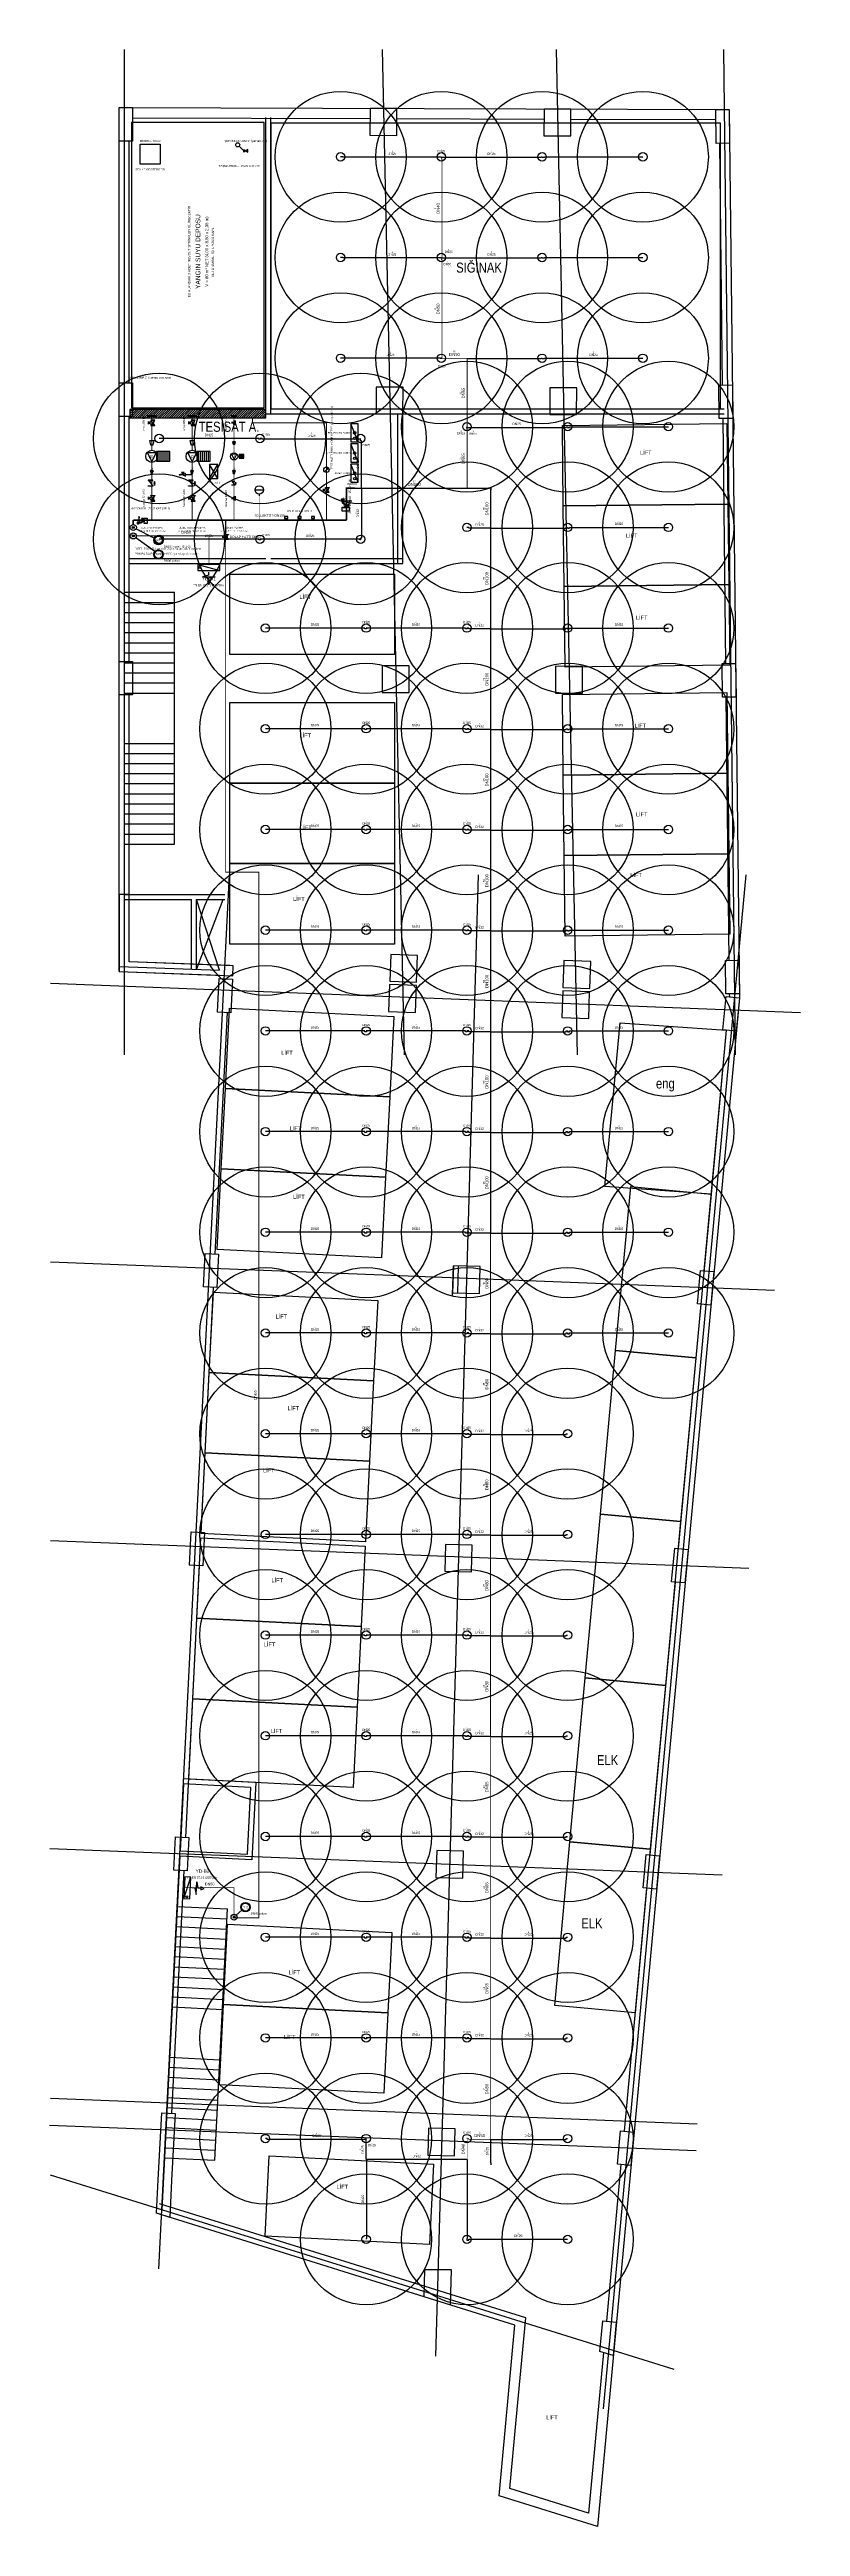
# Model space of a CAD drawing. Header units: centimetres. Extents: x 247996 to 314900, y -468471 to -440326.
# Drawn here: x 247996 to 250231, y -458027 to -450648 of the extents above; entities that cross this region are included whole.
import ezdxf
from ezdxf.enums import TextEntityAlignment as Align

# ---------------------------------------------------------------- set-up
doc = ezdxf.new("R2010")
doc.units = ezdxf.units.CM
for name, color, linetype in [('SCOTT-MIM-BODRUM-GUNCEL', 8, 'Continuous'), ('SCOTT-MTY-SPRINKLER', 15, 'Continuous'), ('SCOTT-MTY-SPRINKLER-BORU', 140, 'Continuous'), ('SCOTT-MTY-SPRINKLER-CAP', 141, 'Continuous'), ('SCOTT-MTY-SPRINKLER-KORUMA', 8, 'Continuous'), ('SCOTT-MTY-YANGIN-DEPO', 4, 'Continuous'), ('SCOTT-MTY-YANGIN-DOLAP', 1, 'Continuous'), ('SCOTT-MTY-YANGIN-DOLAP-BORU', 1, 'Continuous'), ('SCOTT-MTY-YANGIN-KOLON', 6, 'Continuous'), ('SCOTT-MTY-YANGIN-NOT', 1, 'Continuous'), ('SCOTT-MTY-YANGIN-POMPA', 30, 'Continuous'), ('SCOTT-MTY-YANGIN-TARAMA', 8, 'Continuous'), ('SCOTT-MTY-YANGIN-VANA', 1, 'Continuous')]:
    doc.layers.add(name, color=color, linetype=linetype)
doc.styles.add('ROTAS', font='arial.ttf')

# ---------------------------------------------------------------- blocks, each defined once
blk = doc.blocks.new('ASL-SPR-UP')
blk.add_circle((0, 0), 12.5)
blk = doc.blocks.new('Y-KOLON')
blk.add_hatch(color=7).paths.add_polyline_path([(3, 0), (2.8, 1.1), (2.1, 2.1), (1.1, 2.8), (0, 3), (-1.1, 2.8), (-2.1, 2.1), (-2.8, 1.1), (-3, 0), (-2.8, -1.1), (-2.1, -2.1), (-1.1, -2.8), (0, -3), (1.1, -2.8), (2.1, -2.1), (2.8, -1.1)])
for radius in [9, 3]:
    blk.add_circle((0, 0), radius)
blk = doc.blocks.new('ASL-YD-PLAN')
for p, q in [((-21.2, 7.3), (0, 12.3)), ((21.2, 7.3), (-21.2, 7.3)), ((0, 32.8), (-5, 22)), ((-5, 22), (5, 22)), ((5, 22), (0, 32.8)), ((0, 22), (0, 12.3)), ((0, 2.3), (21.2, 7.3)), ((0, 2.3), (0, -7.8)), ((36, -32.8), (-36, -12.8)), ((30, -22.8), (30, -22.8))]:
    blk.add_line(p, q)
for points in [[(-36, -12.8), (-36, -32.8), (36, -32.8), (36, -12.8), (-36, -12.8)], [(36, -32.8), (-36, -12.8), (-36, -32.8), (36, -32.8)]]:
    blk.add_lwpolyline(points)
blk.add_circle((30, -22.8), 3.25)
blk = doc.blocks.new('Y-SAMANDIRA')
blk.add_line((6, 0), (20, -14))
blk.add_lwpolyline([(-6, -4), (6, 4), (6, -4), (-6, 4)], close=True)
blk.add_circle((24, -18), 6)
blk = doc.blocks.new('Y-VORTEX')
for p, q in [((-14, 2), (14, 2)), ((-14, 0), (14, 0))]:
    blk.add_line(p, q)
blk = doc.blocks.new('ASL-OSY')
for p, q in [((-4, -5), (-17, 4)), ((-17, -20), (-17, 4)), ((-7, 12), (-11, 0)), ((-7, 12), (7, 12)), ((5, -4), (17, 4)), ((7, 12), (12, 1)), ((17, -20), (17, 4)), ((-17, -20), (-4, -11)), ((17, -20), (5, -11))]:
    blk.add_line(p, q)
for points in [[(-18, 7), (-20, 7), (-20, -23), (-18, -23), (-18, 7)], [(0, 23), (10, 23), (-9, 23), (0, 23)], [(0, 12), (0, 23)], [(18, 7), (20, 7), (20, -23), (18, -23), (18, 7)]]:
    blk.add_lwpolyline(points)
blk.add_circle((0, -8), 5.68)
blk = doc.blocks.new('Y-RED')
blk.add_lwpolyline([(-6, -7), (6, -4), (6, 4), (-6, 7)], close=True)
blk = doc.blocks.new('Y-POMPA')
blk.add_lwpolyline([(-10, -13), (16, 0), (-10, 13)], close=True)
blk.add_circle((0, 0), 18)
blk = doc.blocks.new('Y-MOTOR')
for p, q in [((-15, -14), (-15, 14)), ((-9, -14), (-9, 14)), ((-3, -14), (-3, 14)), ((3, -14), (3, 14)), ((9, -14), (9, 14)), ((15, -14), (15, 14))]:
    blk.add_line(p, q)
blk.add_lwpolyline([(-20, -14), (20, -14), (20, 14), (-20, 14)], close=True)
blk = doc.blocks.new('ASL-CEK')
for p, q in [((-17, -20), (-17, 5)), ((17, -20), (17, 5))]:
    blk.add_line(p, q)
for points in [[(-18, 7), (-20, 7), (-20, -23), (-18, -23), (-18, 7)], [(-17, -20), (17, 5)], [(-11, 18), (2, 13), (0, 17), (15, 17), (15, 19), (0, 19), (2, 23), (-11, 18)], [(18, 7), (20, 7), (20, -23), (18, -23), (18, 7)]]:
    blk.add_lwpolyline(points)
blk = doc.blocks.new('ASL-MANO')
for p, q in [((-9, 5), (-7, 5)), ((-8, 10), (-6, 9)), ((-8, 1), (-6, 2)), ((-4, 13), (-3, 11)), ((0, 12), (0, 14)), ((0, 6), (7, 9)), ((1, 4), (7, 9)), ((4, 11), (4, 13)), ((6, 9), (8, 10)), ((6, 2), (8, 1)), ((7, 5), (9, 5)), ((-7, -11), (-6, -10)), ((-7, -15), (-7, -11)), ((-7, -15), (-6, -16)), ((-6, -10), (6, -10)), ((-6, -16), (6, -16)), ((-6, -16), (6, -16)), ((-5, -21), (5, -21)), ((-4, -15), (-4, -11)), ((-4, -16), (4, -16)), ((-4, -21), (-4, -16)), ((-3, -10), (-3, -6)), ((3, -10), (3, -6)), ((4, -15), (4, -11)), ((4, -21), (4, -16)), ((6, -10), (7, -11)), ((6, -16), (7, -15)), ((7, -15), (7, -11))]:
    blk.add_line(p, q)
for points in [[(0, 6), (-1, 6), (-1, 6), (-1, 6), (-1, 6), (-1, 6), (-1, 5), (-1, 5), (-1, 5), (-1, 5), (-1, 4), (-1, 4), (0, 4), (0, 4), (0, 4), (0, 4), (1, 4), (1, 4)], [(-4, -11), (-5, -10), (-5, -10), (-5, -10), (-6, -10), (-6, -10)], [(-6, -16), (-6, -16), (-5, -16), (-5, -16), (-5, -15), (-4, -15)], [(4, -11), (2, -10), (0, -10), (-2, -10), (-4, -11)], [(-4, -15), (-2, -16), (0, -16), (2, -16), (4, -15)], [(6, -10), (6, -10), (5, -10), (5, -10), (5, -10), (4, -11)], [(4, -15), (5, -15), (5, -16), (5, -16), (6, -16), (6, -16)]]:
    blk.add_lwpolyline(points)
for radius in [11.5, 9.67, 0.534]:
    blk.add_circle((0, 5), radius)
at = {"style": 'ROTAS'}
blk.add_text('M', height=15.6, dxfattribs=at).set_placement((-1, 21))
blk = doc.blocks.new('Y-EMNIYET')
blk.add_line((0, 9), (0, 16))
for points in [[(-5, 0), (5, 0), (0, 9)], [(0, 9), (9, 4), (9, 14)]]:
    blk.add_lwpolyline(points, close=True)
blk.add_lwpolyline([(-3, 16), (3, 18), (-3, 20), (3, 22)])
blk = doc.blocks.new('Y-MTANK')
for p, q in [((-14, 0), (14, 0)), ((0, -14), (0, -20))]:
    blk.add_line(p, q)
blk.add_circle((0, 0), 14)
blk = doc.blocks.new('Y-PS')
blk.add_line((0, 0), (0, 6))
blk.add_lwpolyline([(-6, 6), (6, 6), (6, 14), (-6, 14)], close=True)
at = {"style": 'ROTAS'}
blk.add_text('PS', height=4, dxfattribs=at).set_placement((0, 10), align=Align.MIDDLE_CENTER)
blk = doc.blocks.new('Y-DEBI')
blk.add_line((-5, -5), (5, 5))
blk.add_lwpolyline([(5, 5), (1, 4), (4, 1)], close=True)
blk.add_circle((0, 0), 8)
blk = doc.blocks.new('ASL-WAV')
for p, q in [((-15, 13), (-6, 0)), ((-15, 13), (9, 13)), ((-3, 16), (22, 44)), ((0, 0), (9, 13)), ((22, 44), (45, 44)), ((45, 44), (45, -36)), ((45, 44), (53, 44)), ((-15, -21), (-7, -9)), ((-15, -21), (9, -21)), ((0, -9), (9, -21)), ((38, -29), (45, -44)), ((52, -29), (45, -44)), ((45, -44), (45, -57))]:
    blk.add_line(p, q)
for points in [[(-67, 49), (-24, 49), (-24, -30), (-67, -30), (-67, 49)], [(12, 14), (12, 16), (-18, 16), (-18, 14), (12, 14)], [(57, 57), (63, 57), (67, 53), (67, 35), (63, 31), (57, 31), (53, 35), (53, 53), (57, 57)], [(12, -22), (12, -24), (-18, -24), (-18, -22), (12, -22)]]:
    blk.add_lwpolyline(points)
for centre, radius in [((-3, -4), 5.68), ((37, 36), 8)]:
    blk.add_circle(centre, radius)
at = {"style": 'ROTAS'}
blk.add_text('W.A.V.', height=32, dxfattribs=at).set_placement((-43, 8))
blk = doc.blocks.new('Y-PANO')
blk.add_lwpolyline([(-30, 0), (30, 0), (30, 25), (-30, 25)], close=True)
blk.add_lwpolyline([(-30, 0), (30, 25)])
for centre in [(-18, 12.5), (0, 12.5)]:
    blk.add_circle(centre, 4)
blk = doc.blocks.new('Y-YAKIT')
for p, q in [((-30, -18), (30, 18)), ((-30, 18), (30, -18))]:
    blk.add_line(p, q)
blk.add_lwpolyline([(-30, -18), (30, -18), (30, 18), (-30, 18)], close=True)

msp = doc.modelspace()

# ---------------------------------------------------------------- hatches: boundary and pattern name
at = {"layer": 'SCOTT-MTY-YANGIN-TARAMA'}
h = msp.add_hatch(dxfattribs=at)
h.set_pattern_fill('ANSI31', scale=1.5)
h.paths.add_polyline_path([(248235, -451745), (248640, -451745), (248640, -451720), (248235, -451720)])

# ---------------------------------------------------------------- linework, layer by layer
at = {"layer": 'SCOTT-MIM-BODRUM-GUNCEL'}
for p, q in [((248217.7, -450648.1), (248217.6, -453642.8)), ((248986, -450648.1), (249051.8, -453642.8)), ((249504.2, -450648.1), (249566.7, -453642.8)), ((250002.4, -450648.3), (250036.7, -453643)), ((248639.8, -451733.5), (248639.8, -450850.2)), ((248654.8, -451733.5), (248654.8, -450850.3)), ((248639.8, -451733.5), (250004.4, -451733.5)), ((248654.8, -451718.5), (250004.3, -451718.5)), ((249032.8, -452179.1), (249032.8, -451733.8)), ((249047.8, -452179.1), (249047.8, -451733.8)), ((248232.9, -452163.9), (248639.8, -452163.9)), ((248232.9, -452178.9), (248654.8, -452178.9)), ((248654.8, -452163.9), (249047.8, -452164.1)), ((248654.8, -452178.9), (249047.8, -452179.1)), ((248217.9, -452265.1), (248367.9, -452265.1)), ((248217.9, -452295.1), (248367.9, -452295.1)), ((248217.9, -452325.1), (248367.9, -452325.1)), ((248367.9, -453015.1), (248367.9, -452265.1)), ((248217.9, -452355.1), (248367.9, -452355.1)), ((248217.9, -452385.1), (248367.9, -452385.1)), ((248217.9, -452415.1), (248367.9, -452415.1)), ((248217.9, -452415.1), (248367.9, -452415.1)), ((248217.9, -452445.1), (248367.9, -452445.1)), ((248217.9, -452475.1), (248367.9, -452475.1)), ((248217.9, -452505.1), (248367.9, -452505.1)), ((248217.9, -452535.1), (248367.9, -452535.1)), ((248217.9, -452565.1), (248367.9, -452565.1)), ((248217.9, -452715.1), (248367.9, -452715.1)), ((248217.9, -452745.1), (248367.9, -452745.1)), ((248217.9, -452775.1), (248367.9, -452775.1)), ((248217.9, -452805.1), (248367.9, -452805.1)), ((248217.9, -452835.1), (248367.9, -452835.1)), ((248217.9, -452865.1), (248367.9, -452865.1)), ((248217.9, -452865.1), (248367.9, -452865.1)), ((248217.9, -452895.1), (248367.9, -452895.1)), ((248217.9, -452925.1), (248367.9, -452925.1)), ((248217.9, -452955.1), (248367.9, -452955.1)), ((248217.9, -452985.1), (248367.9, -452985.1)), ((248217.9, -453015.1), (248367.9, -453015.1)), ((248320.5, -457259.7), (248531.2, -453106.9)), ((249271.6, -453106.9), (249145.2, -457519.8)), ((250068.7, -453106.9), (249644, -457677.1)), ((248217.9, -453165.1), (248517.9, -453165.1)), ((248217.9, -453180.1), (248417.9, -453180.1)), ((248417.9, -453387.7), (248417.9, -453180.1)), ((248432.9, -453388.3), (248432.9, -453180.1)), ((248432.9, -453180.1), (248517.9, -453180.1)), ((248432.9, -453388.3), (248512.8, -453180.1)), ((248502.1, -453390.8), (248432.9, -453180.1)), ((248528.3, -453165.1), (248528.6, -453165.1)), ((247998.8, -453429), (250231.4, -453516.7)), ((248202.9, -453395), (248501.3, -453405.7)), ((248203.5, -453380), (248502.1, -453390.8)), ((247998.8, -454259.6), (250154.5, -454344.3)), ((249195.7, -454359.2), (249198.2, -454271.7)), ((249210.9, -454352.1), (249213.2, -454272.1)), ((247998.8, -455090.2), (250077.6, -455172)), ((248618.1, -455646.3), (248618.1, -455646.3)), ((248394.2, -455815.2), (248384.1, -456014.9)), ((248594, -455825.3), (248394.2, -455815.2)), ((248609.7, -455811.1), (248395, -455800.2)), ((248594, -455825.3), (248583.8, -456025)), ((248609.7, -455811.1), (248598.1, -456040.8)), ((247996.3, -456007.6), (249998.2, -456086.3)), ((248583.8, -456025), (248384.1, -456014.9)), ((248383.3, -456029.9), (248329.9, -457083.4)), ((248598.1, -456040.8), (248383.3, -456029.9)), ((248372.7, -456239.6), (248522.5, -456247.2)), ((248374.2, -456209.7), (248524, -456217.3)), ((248375.7, -456179.7), (248525.5, -456187.3)), ((248487.6, -456936.3), (248525.5, -456187.3)), ((248369.7, -456299.5), (248519.5, -456307.1)), ((248371.2, -456269.6), (248521, -456277.2)), ((248365.1, -456389.4), (248514.9, -456397)), ((248366.6, -456359.5), (248516.4, -456367.1)), ((248368.1, -456329.5), (248517.9, -456337.1)), ((248368.1, -456329.5), (248517.9, -456337.1)), ((248362.1, -456449.4), (248511.9, -456456.9)), ((248363.6, -456419.4), (248513.4, -456427)), ((248360.5, -456479.3), (248510.4, -456486.9)), ((248351.4, -456659.1), (248501.2, -456666.7)), ((248352.9, -456629.1), (248502.8, -456636.7)), ((247998.8, -456751.5), (249923.8, -456827.2)), ((248346.9, -456749), (248496.7, -456756.6)), ((248348.4, -456719), (248498.2, -456726.6)), ((248349.9, -456689), (248499.7, -456696.6)), ((247995.6, -456831.5), (249920.7, -456907.1)), ((248343.8, -456808.9), (248493.6, -456816.5)), ((248345.4, -456778.9), (248495.2, -456786.5)), ((248345.4, -456778.9), (248495.2, -456786.5)), ((248339.3, -456898.8), (248489.1, -456906.4)), ((248340.8, -456868.8), (248490.6, -456876.4)), ((248342.3, -456838.9), (248492.1, -456846.4)), ((249855.8, -457559.2), (247998.8, -456980.2)), ((248337.8, -456928.7), (248487.6, -456936.3))]:
    msp.add_line(p, q, dxfattribs=at)
for points in [[(248202.6, -450821), (250019.4, -450827.1), (250049.9, -453472.8), (249626.9, -458027.1), (249334.1, -457935.8), (249381.3, -457427), (248314, -457094.2)], [(248202.7, -453394.9), (248202.6, -450821)], [(248202.6, -450821), (248242.6, -450821), (248242.6, -450921), (248202.6, -450921), (248202.6, -450821)], [(248242.6, -450851.1), (248949.8, -450853.5)], [(248949.9, -450823.6), (248949.6, -450903.6), (249029.6, -450903.9), (249029.9, -450823.9), (248949.9, -450823.6)], [(249029.8, -450853.8), (249467.8, -450855.3)], [(249467.9, -450825.4), (249467.6, -450905.4), (249547.6, -450905.6), (249547.9, -450825.6), (249467.9, -450825.4)], [(249547.8, -450855.5), (249979.7, -450857)], [(249979.4, -450827.7), (250019.4, -450827.2), (250020.6, -450927.2), (249980.6, -450927.7), (249979.4, -450827.7)], [(248232.6, -451641), (248232.6, -450921)], [(248654.8, -451718.5), (249993.7, -451718.5), (249993.7, -450867.1), (248654.8, -450867.1), (248654.8, -451718.5)], [(249990.6, -450927.6), (249998.8, -451647.6)], [(248202.6, -451641), (248242.6, -451641), (248242.6, -451741), (248202.6, -451741), (248202.6, -451641)], [(248968.1, -451653.5), (248967.8, -451733.5), (249047.8, -451733.8), (249048.1, -451653.8), (248968.1, -451653.5)], [(249485.2, -451655.4), (249484.9, -451735.4), (249564.9, -451735.7), (249565.2, -451655.7), (249485.2, -451655.4)], [(249988.8, -451647.7), (250028.8, -451647.3), (250029.9, -451747.3), (249989.9, -451747.7), (249988.8, -451647.7)], [(248232.7, -452470.9), (248232.6, -451741)], [(250012.5, -451762.2), (250015.3, -452002.2), (249525.3, -452007.8), (249522.6, -451767.9), (250012.5, -451762.2)], [(250000, -451747.6), (250008.4, -452477.5)], [(250015.3, -452002.2), (250018, -452242.2), (249528.1, -452247.8), (249525.3, -452007.8), (250015.3, -452002.2)], [(249022.9, -452210.8), (249022.9, -452450.8), (248532.9, -452450.8), (248532.9, -452210.8), (249022.9, -452210.8)], [(250018, -452242.2), (250020.8, -452482.2), (249530.8, -452487.8), (249528.1, -452247.8), (250018, -452242.2)], [(248202.6, -452470.9), (248242.6, -452470.9), (248242.6, -452570.9), (248202.6, -452570.9), (248202.6, -452470.9)], [(249998.5, -452477.6), (250038.5, -452477.2), (250039.6, -452577.2), (249999.6, -452577.6), (249998.5, -452477.6)], [(248986.3, -452483.6), (248986, -452563.6), (249066, -452563.9), (249066.3, -452483.9), (248986.3, -452483.6)], [(249502.6, -452485.4), (249502.3, -452565.4), (249582.3, -452565.6), (249582.6, -452485.6), (249502.6, -452485.4)], [(248532.6, -453377.1), (248532.7, -453376.7), (248232.7, -453365.9), (248232.7, -452570.9)], [(249022.9, -452593.4), (249022.9, -452833.4), (248532.9, -452833.4), (248532.9, -452593.4), (249022.9, -452593.4)], [(250012.5, -452563.8), (250015.3, -452803.7), (249525.3, -452809.4), (249522.6, -452569.4), (250012.5, -452563.8)], [(250009.5, -452577.5), (250018.6, -453361.4)], [(249022.9, -452833.4), (249022.9, -453073.4), (248532.9, -453073.4), (248532.9, -452833.4), (249022.9, -452833.4)], [(250015.3, -452803.7), (250018, -453043.7), (249528.1, -453049.4), (249525.3, -452809.4), (250015.3, -452803.7)], [(250018, -453043.7), (250020.8, -453283.7), (249530.8, -453289.4), (249528.1, -453049.4), (250018, -453043.7)], [(249022.9, -453073.4), (249022.9, -453313.4), (248532.9, -453313.4), (248532.9, -453073.4), (249022.9, -453073.4)], [(248542.5, -453377.4), (248232.6, -453366), (248232.6, -453165.1), (248202.6, -453165.1), (248202.6, -453394.9), (248541, -453407.4), (248542.5, -453377.4)], [(249011.4, -453343.8), (249008.5, -453423.8), (249088.5, -453426.6), (249091.4, -453346.7), (249011.4, -453343.8)], [(249527, -453362.3), (249524.1, -453442.2), (249604.1, -453445.1), (249606.9, -453365.1), (249527, -453362.3)], [(250008.4, -453361.5), (250048.4, -453361), (250049.6, -453461), (250009.6, -453461.5), (250008.4, -453361.5)], [(248500.5, -453415.6), (248540.5, -453417.6), (248535.4, -453517.5), (248495.5, -453515.5), (248500.5, -453415.6)], [(249008.2, -453433.8), (249005.3, -453513.7), (249085.3, -453516.6), (249088.1, -453436.6), (249008.2, -453433.8)], [(249020.6, -453528.4), (249008.5, -453768.1), (248519.1, -453743.3), (248531.3, -453503.6), (249020.6, -453528.4)], [(249523.8, -453452.2), (249520.9, -453532.2), (249600.9, -453535), (249603.7, -453455.1), (249523.8, -453452.2)], [(250009.9, -453469.3), (250049.7, -453473), (250040.5, -453572.5), (250000.6, -453568.8), (250009.9, -453469.3)], [(250019.7, -453461.4), (250019.8, -453471.6)], [(248489.1, -454236.2), (248525.6, -453517)], [(249694.6, -453547.6), (250010.7, -453569.8), (249965.4, -454057.7), (249649.3, -454035.5), (249694.6, -453547.6)], [(250010.7, -453569.8), (249944.2, -454286.2)], [(249008.5, -453768.1), (248996.4, -454007.8), (248507, -453983), (248519.1, -453743.3), (249008.5, -453768.1)], [(248996.4, -454007.8), (248984.2, -454247.5), (248494.9, -454222.7), (248507, -453983), (248996.4, -454007.8)], [(249726.4, -454035.5), (249965.4, -454057.7), (249920.1, -454545.6), (249681.1, -454523.4), (249726.4, -454035.5)], [(248459, -454234.6), (248498.9, -454236.7), (248493.9, -454336.5), (248453.9, -454334.5), (248459, -454234.6)], [(249198.2, -454271.7), (249195.9, -454351.6), (249275.9, -454353.9), (249278.2, -454274), (249198.2, -454271.7)], [(249934.1, -454285.2), (249973.9, -454288.9), (249964.6, -454388.5), (249924.8, -454384.8), (249934.1, -454285.2)], [(248447.1, -455065.2), (248484.1, -454336)], [(248972.8, -454374.4), (248960.6, -454614.1), (248471.2, -454589.3), (248483.4, -454349.6), (248972.8, -454374.4)], [(249934.9, -454385.7), (249867.3, -455113.9)], [(249681.1, -454523.4), (249920.1, -454545.6), (249874.8, -455033.5), (249635.8, -455011.3), (249681.1, -454523.4)], [(248960.6, -454614.1), (248948.5, -454853.8), (248459.1, -454829), (248471.2, -454589.3), (248960.6, -454614.1)], [(248948.5, -454853.8), (248936.3, -455093.4), (248447, -455068.7), (248459.1, -454829), (248948.5, -454853.8)], [(249635.8, -455011.3), (249874.8, -455033.5), (249829.5, -455521.4), (249590.5, -455499.2), (249635.8, -455011.3)], [(248417, -455063.7), (248456.9, -455065.7), (248451.8, -455165.6), (248411.9, -455163.5), (248417, -455063.7)], [(248935.7, -455106.6), (248923.5, -455346.3), (248434.2, -455321.6), (248446.3, -455081.9), (248935.7, -455106.6)], [(249174.4, -455101.3), (249172.1, -455181.3), (249252.1, -455183.6), (249254.4, -455103.6), (249174.4, -455101.3)], [(249857.1, -455113), (249897, -455116.7), (249887.7, -455216.3), (249847.9, -455212.6), (249857.1, -455113)], [(248401.1, -455973.9), (248442.1, -455165.1)], [(249858.1, -455213.5), (249782.6, -456026.3)], [(248923.5, -455346.3), (248911.4, -455586), (248422, -455561.2), (248434.2, -455321.6), (248923.5, -455346.3)], [(249590.5, -455499.2), (249829.5, -455521.4), (249784.2, -456009.3), (249545.2, -455987.1), (249590.5, -455499.2)], [(248911.4, -455586), (248899.3, -455825.7), (248409.9, -455800.9), (248422, -455561.2), (248911.4, -455586)], [(248370.8, -455972.3), (248410.7, -455974.4), (248405.6, -456074.2), (248365.7, -456072.2), (248370.8, -455972.3)], [(249148.3, -456013.3), (249146, -456093.3), (249226, -456095.6), (249228.3, -456015.6), (249148.3, -456013.3)], [(249545.2, -455987.1), (249784.2, -456009.3), (249738.9, -456497.2), (249499.9, -456475), (249545.2, -455987.1)], [(248359.5, -456796.1), (248396.1, -456073.7)], [(249772.2, -456025.4), (249812, -456029.1), (249802.8, -456128.6), (249763, -456124.9), (249772.2, -456025.4)], [(249773.3, -456125.9), (249706.2, -456849.3)], [(249014.9, -456257.2), (249002.8, -456496.9), (248513.4, -456472.1), (248525.5, -456232.4), (249014.9, -456257.2)], [(249002.8, -456496.9), (248990.6, -456736.6), (248501.3, -456711.8), (248513.4, -456472.1), (249002.8, -456496.9)], [(248319.1, -456994.3), (248330, -456794.6)], [(248330, -456794.6), (248370, -456796.6), (248359, -456996.4)], [(249123.8, -456840.6), (249121.5, -456920.6), (249201.4, -456922.9), (249203.7, -456842.9), (249123.8, -456840.6)], [(249695.7, -456848.3), (249735.6, -456852), (249726.3, -456951.6), (249686.5, -456947.9), (249695.7, -456848.3)], [(249138.8, -456947.6), (249126.7, -457187.3), (248637.3, -457162.5), (248649.5, -456922.9), (249138.8, -456947.6)], [(248652.4, -456944.3), (248652.4, -456944.3)], [(249696.9, -456948.9), (249653.5, -457415.8)], [(248359, -456996.3), (248353.4, -457106.5), (248314, -457094.2), (248319.1, -456994.3)], [(248333.9, -456995), (248333.9, -456995)], [(248333.9, -456995.1), (248333.9, -456995.1)], [(249644.9, -457509.2), (249600.5, -457987.4), (249366.2, -457914.4), (249385.1, -457710.8), (249413.5, -457405.6), (248323, -457065.5)], [(249112.5, -457262.5), (249110.2, -457342.4), (249189.6, -457367.2), (249192.6, -457262.5), (249112.5, -457262.5)], [(249643.1, -457414.9), (249682.9, -457418.6), (249673.7, -457518.1), (249634.6, -457506), (249643.1, -457414.9)]]:
    msp.add_lwpolyline(points, dxfattribs=at)
at = {"layer": 'SCOTT-MTY-SPRINKLER-BORU'}
for points in [[(249162.1, -450969), (248869, -450969), (248869, -450967.8), (248862.1, -450967.8)], [(249162.1, -450969), (249459, -450969), (249459, -450967.8), (249462.1, -450967.8), (249462.1, -450969), (249469, -450969), (249469, -450967.8), (249762.1, -450967.8)], [(249162.1, -450969), (249162.1, -450967.8)], [(249162.1, -451269), (248869, -451269), (248869, -451267.8), (248862.1, -451267.8)], [(249162.1, -451269), (249162.1, -451267.8)], [(249164, -451269), (249459, -451269), (249459, -451267.8), (249462.1, -451267.8), (249462.1, -451269), (249469, -451269), (249469, -451267.8), (249762.1, -451267.8)], [(249164, -451567.8), (249164, -451569), (249159, -451569), (249159, -451567.8), (248862.1, -451567.8)], [(249164, -451567.8), (249162.1, -451567.8)], [(249239, -451569), (249459, -451569), (249459, -451567.8), (249462.1, -451567.8), (249462.1, -451569), (249469, -451569), (249469, -451567.8), (249762.1, -451567.8)], [(248624, -451806.9), (248624, -451809), (248619, -451809), (248619, -451806.9), (248321.9, -451806.9)], [(248624, -451806.9), (248621.9, -451806.9)], [(248921.9, -451809), (248629, -451809), (248629, -451806.9), (248624, -451806.9)], [(248921.9, -451809), (248921.9, -451806.9)], [(248924, -451955), (248924, -451954), (248924, -451814), (248921.9, -451814), (248921.9, -451809)], [(249238.3, -451774), (249238.3, -451771.6)], [(249239, -451774), (249534, -451774), (249534, -451771.6), (249538.3, -451771.6), (249538.3, -451774), (249544, -451774), (249544, -451771.6), (249838.3, -451771.6)], [(248924, -451955), (248924, -452104), (248921.9, -452104), (248921.9, -452106.9)], [(248624, -452106.9), (248624, -452109), (248619, -452109), (248619, -452106.9), (248321.9, -452106.9)], [(248624, -452106.9), (248621.9, -452106.9)], [(248921.9, -452106.9), (248921.9, -452109), (248919, -452109), (248919, -452106.9), (248624, -452106.9)], [(249309, -452074), (249244, -452074), (249244, -452071.6), (249238.3, -452071.6)], [(249309, -452074), (249534, -452074), (249534, -452071.6), (249538.3, -452071.6), (249538.3, -452074), (249544, -452074), (249544, -452071.6), (249838.3, -452071.6)], [(248939, -452371.6), (248939, -452374), (248934, -452374), (248934, -452371.6), (248638.3, -452371.6)], [(248939, -452371.6), (248938.3, -452371.6)], [(249239, -452371.6), (249239, -452374), (249234, -452374), (249234, -452371.6), (248939, -452371.6)], [(249239, -452371.6), (249238.3, -452371.6)], [(249309, -452374), (249244, -452374), (249244, -452371.6), (249239, -452371.6)], [(249309, -452374), (249534, -452374), (249534, -452371.6), (249538.3, -452371.6), (249538.3, -452374), (249544, -452374), (249544, -452371.6), (249838.3, -452371.6)], [(248939, -452671.6), (248939, -452674), (248934, -452674), (248934, -452671.6), (248638.3, -452671.6)], [(248939, -452671.6), (248938.3, -452671.6)], [(249239, -452671.6), (249239, -452674), (249234, -452674), (249234, -452671.6), (248939, -452671.6)], [(249239, -452671.6), (249238.3, -452671.6)], [(249309, -452674), (249244, -452674), (249244, -452671.6), (249239, -452671.6)], [(249309, -452674), (249534, -452674), (249534, -452671.6), (249538.3, -452671.6), (249538.3, -452674), (249544, -452674), (249544, -452671.6), (249838.3, -452671.6)], [(248939, -452971.6), (248939, -452974), (248934, -452974), (248934, -452971.6), (248638.3, -452971.6)], [(248939, -452971.6), (248938.3, -452971.6)], [(249239, -452971.6), (249239, -452974), (249234, -452974), (249234, -452971.6), (248939, -452971.6)], [(249239, -452971.6), (249238.3, -452971.6)], [(249309, -452974), (249244, -452974), (249244, -452971.6), (249239, -452971.6)], [(249309, -452974), (249534, -452974), (249534, -452971.6), (249538.3, -452971.6), (249538.3, -452974), (249544, -452974), (249544, -452971.6), (249838.3, -452971.6)], [(248939, -453271.6), (248939, -453274), (248934, -453274), (248934, -453271.6), (248638.3, -453271.6)], [(248939, -453271.6), (248938.3, -453271.6)], [(249239, -453271.6), (249239, -453274), (249234, -453274), (249234, -453271.6), (248939, -453271.6)], [(249239, -453271.6), (249238.3, -453271.6)], [(249309, -453274), (249244, -453274), (249244, -453271.6), (249239, -453271.6)], [(249309, -453274), (249534, -453274), (249534, -453271.6), (249538.3, -453271.6), (249538.3, -453274), (249544, -453274), (249544, -453271.6), (249838.3, -453271.6)], [(248939, -453571.6), (248939, -453574), (248934, -453574), (248934, -453571.6), (248638.3, -453571.6)], [(248939, -453571.6), (248938.3, -453571.6)], [(249239, -453571.6), (249239, -453574), (249234, -453574), (249234, -453571.6), (248939, -453571.6)], [(249239, -453571.6), (249238.3, -453571.6)], [(249309, -453574), (249244, -453574), (249244, -453571.6), (249239, -453571.6)], [(249309, -453574), (249534, -453574), (249534, -453571.6), (249538.3, -453571.6), (249538.3, -453574), (249544, -453574), (249544, -453571.6), (249838.3, -453571.6)], [(248939, -453871.6), (248939, -453874), (248934, -453874), (248934, -453871.6), (248638.3, -453871.6)], [(248939, -453871.6), (248938.3, -453871.6)], [(249239, -453871.6), (249239, -453874), (249234, -453874), (249234, -453871.6), (248939, -453871.6)], [(249239, -453871.6), (249238.3, -453871.6)], [(249309, -453874), (249244, -453874), (249244, -453871.6), (249239, -453871.6)], [(249309, -453874), (249534, -453874), (249534, -453871.6), (249538.3, -453871.6), (249538.3, -453874), (249544, -453874), (249544, -453871.6), (249838.3, -453871.6)], [(248939, -454171.6), (248939, -454174), (248934, -454174), (248934, -454171.6), (248638.3, -454171.6)], [(248939, -454171.6), (248938.3, -454171.6)], [(249239, -454171.6), (249239, -454174), (249234, -454174), (249234, -454171.6), (248939, -454171.6)], [(249239, -454171.6), (249238.3, -454171.6)], [(249309, -454174), (249244, -454174), (249244, -454171.6), (249239, -454171.6)], [(249309, -454174), (249534, -454174), (249534, -454171.6), (249538.3, -454171.6), (249538.3, -454174), (249544, -454174), (249544, -454171.6), (249838.3, -454171.6)], [(248939, -454471.6), (248939, -454474), (248934, -454474), (248934, -454471.6), (248638.3, -454471.6)], [(248939, -454471.6), (248938.3, -454471.6)], [(249239, -454471.6), (249239, -454474), (249234, -454474), (249234, -454471.6), (248939, -454471.6)], [(249239, -454471.6), (249238.3, -454471.6)], [(249309, -454474), (249244, -454474), (249244, -454471.6), (249239, -454471.6)], [(249309, -454474), (249534, -454474), (249534, -454471.6), (249538.3, -454471.6), (249538.3, -454474), (249544, -454474), (249544, -454471.6), (249838.3, -454471.6)], [(248939, -454771.6), (248939, -454774), (248934, -454774), (248934, -454771.6), (248638.3, -454771.6)], [(248939, -454771.6), (248938.3, -454771.6)], [(249239, -454771.6), (249239, -454774), (249234, -454774), (249234, -454771.6), (248939, -454771.6)], [(249239, -454771.6), (249238.3, -454771.6)], [(249309, -454774), (249244, -454774), (249244, -454771.6), (249239, -454771.6)], [(249309, -454774), (249534, -454774), (249534, -454771.6), (249538.3, -454771.6)], [(248939, -455071.6), (248939, -455074), (248934, -455074), (248934, -455071.6), (248638.3, -455071.6)], [(248939, -455071.6), (248938.3, -455071.6)], [(249239, -455071.6), (249239, -455074), (249234, -455074), (249234, -455071.6), (248939, -455071.6)], [(249239, -455071.6), (249238.3, -455071.6)], [(249309, -455074), (249244, -455074), (249244, -455071.6), (249239, -455071.6)], [(249309, -455074), (249534, -455074), (249534, -455071.6), (249538.3, -455071.6)], [(248939, -455371.6), (248939, -455374), (248934, -455374), (248934, -455371.6), (248638.3, -455371.6)], [(248939, -455371.6), (248938.3, -455371.6)], [(249239, -455371.6), (249239, -455374), (249234, -455374), (249234, -455371.6), (248939, -455371.6)], [(249239, -455371.6), (249238.3, -455371.6)], [(249309, -455374), (249244, -455374), (249244, -455371.6), (249239, -455371.6)], [(249309, -455374), (249534, -455374), (249534, -455371.6), (249538.3, -455371.6)], [(248939, -455671.6), (248939, -455674), (248934, -455674), (248934, -455671.6), (248638.3, -455671.6)], [(248939, -455671.6), (248938.3, -455671.6)], [(249239, -455671.6), (249239, -455674), (249234, -455674), (249234, -455671.6), (248939, -455671.6)], [(249239, -455671.6), (249238.3, -455671.6)], [(249309, -455674), (249244, -455674), (249244, -455671.6), (249239, -455671.6)], [(249309, -455674), (249534, -455674), (249534, -455671.6), (249538.3, -455671.6)], [(248939, -455971.6), (248939, -455974), (248934, -455974), (248934, -455971.6), (248638.3, -455971.6)], [(248939, -455971.6), (248938.3, -455971.6)], [(249239, -455971.6), (249239, -455974), (249234, -455974), (249234, -455971.6), (248939, -455971.6)], [(249239, -455971.6), (249238.3, -455971.6)], [(249309, -455974), (249244, -455974), (249244, -455971.6), (249239, -455971.6)], [(249309, -455974), (249534, -455974), (249534, -455971.6), (249538.3, -455971.6)], [(248939, -456271.6), (248939, -456274), (248934, -456274), (248934, -456271.6), (248638.3, -456271.6)], [(248939, -456271.6), (248938.3, -456271.6)], [(249239, -456271.6), (249239, -456274), (249234, -456274), (249234, -456271.6), (248939, -456271.6)], [(249239, -456271.6), (249238.3, -456271.6)], [(249309, -456274), (249244, -456274), (249244, -456271.6), (249239, -456271.6)], [(249309, -456274), (249534, -456274), (249534, -456271.6), (249538.3, -456271.6)], [(248939, -456571.6), (248939, -456574), (248934, -456574), (248934, -456571.6), (248638.3, -456571.6)], [(248939, -456571.6), (248938.3, -456571.6)], [(249239, -456571.6), (249239, -456574), (249234, -456574), (249234, -456571.6), (248939, -456571.6)], [(249239, -456571.6), (249238.3, -456571.6)], [(249309, -456574), (249244, -456574), (249244, -456571.6), (249239, -456571.6)], [(249309, -456574), (249534, -456574), (249534, -456571.6), (249538.3, -456571.6)], [(248938.3, -456874), (248644, -456874), (248644, -456871.6), (248638.3, -456871.6)], [(248938.3, -456874), (248938.3, -456871.6)], [(248939, -456934), (248938.3, -456934), (248938.3, -456874)], [(249239, -456871.6), (249238.3, -456871.6)], [(249309, -456874), (249534, -456874), (249534, -456871.6), (249538.3, -456871.6)], [(249309, -456874), (249309, -456944), (249310, -456944), (249310, -456950)], [(248939, -456934), (248939, -457169), (248938.3, -457169), (248938.3, -457171.6)], [(249239, -456934), (248939, -456934)], [(249239, -456934), (249239, -457169), (249238.3, -457169), (249238.3, -457171.6), (249238.3, -457174), (249244, -457174), (249244, -457171.6), (249538.3, -457171.6)]]:
    msp.add_lwpolyline(points, dxfattribs=at)
for points, const_width in [([(249164, -451269), (249164, -450974), (249162.1, -450974), (249162.1, -450969)], 1.5), ([(249164, -451567.8), (249164, -451274), (249162.1, -451274), (249162.1, -451269)], 2), ([(249162.1, -451269), (249164, -451269)], 2), ([(249239, -451569), (249239, -451567.8), (249164, -451567.8)], 2), ([(249239, -451774), (249239, -451569)], 2.5), ([(249239, -451955), (249239, -451779), (249238.3, -451779), (249238.3, -451774)], 2.5), ([(249238.3, -451774), (249239, -451774)], 2.5), ([(248880, -452050), (248880, -451955), (248905, -451955)], 5), ([(248905, -451955), (248924, -451955)], 4), ([(248924, -451955), (249239, -451955)], 4), ([(249239, -451955), (249304, -451955), (249304, -451954), (249310, -451954), (249310, -451955), (249310, -451959), (249309, -451959), (249309, -452074)], 4), ([(248245, -452050), (248245, -452063)], 5), ([(249309, -452074), (249309, -452374)], 4), ([(249309, -452374), (249309, -452674)], 4), ([(249309, -452674), (249309, -452974)], 4), ([(249309, -452974), (249309, -453274)], 4), ([(249309, -453274), (249309, -453574)], 4), ([(249309, -453574), (249309, -453874)], 4), ([(249309, -453874), (249309, -454174)], 4), ([(249309, -454174), (249309, -454474)], 3), ([(249309, -454474), (249309, -454774)], 3), ([(249309, -454774), (249309, -455074)], 3), ([(249309, -455074), (249309, -455374)], 3), ([(249309, -455374), (249309, -455674)], 3), ([(249309, -455674), (249309, -455974)], 2.5), ([(249309, -455974), (249309, -456274)], 2.5), ([(249309, -456274), (249309, -456574)], 2.5), ([(249309, -456574), (249309, -456874)], 2), ([(249309, -456874), (249244, -456874), (249244, -456871.6), (249239, -456871.6)], 2), ([(249239, -456871.6), (249239, -456934)], 1.5)]:
    msp.add_lwpolyline(points, dxfattribs=dict(at, const_width=const_width))
at = {"layer": 'SCOTT-MTY-SPRINKLER-KORUMA'}
for centre in [(248862.2, -450967.7), (249162.2, -450967.7), (249462.2, -450967.7), (249762.2, -450967.7), (248862.2, -451267.7), (249162.2, -451267.7), (249462.2, -451267.7), (249762.2, -451267.7), (248862.2, -451567.7), (249162.2, -451567.7), (249462.2, -451567.7), (249762.2, -451567.7), (249238.3, -451771.6), (249538.3, -451771.6), (249838.3, -451771.6), (248321.9, -451806.9), (248621.9, -451806.9), (248921.9, -451806.9), (249238.3, -452071.6), (249538.3, -452071.6), (249838.3, -452071.6), (248321.9, -452106.9), (248621.9, -452106.9), (248921.9, -452106.9), (248638.3, -452371.6), (248938.3, -452371.6), (249238.3, -452371.6), (249538.3, -452371.6), (249838.3, -452371.6), (248638.3, -452671.6), (248938.3, -452671.6), (249238.3, -452671.6), (249538.3, -452671.6), (249838.3, -452671.6), (248638.3, -452971.6), (248938.3, -452971.6), (249238.3, -452971.6), (249538.3, -452971.6), (249838.3, -452971.6), (248638.3, -453271.6), (248938.3, -453271.6), (249238.3, -453271.6), (249538.3, -453271.6), (249838.3, -453271.6), (248638.3, -453571.6), (248938.3, -453571.6), (249238.3, -453571.6), (249538.3, -453571.6), (249838.3, -453571.6), (248638.3, -453871.6), (248938.3, -453871.6), (249238.3, -453871.6), (249538.3, -453871.6), (249838.3, -453871.6), (248638.3, -454171.6), (248938.3, -454171.6), (249238.3, -454171.6), (249538.3, -454171.6), (249838.3, -454171.6), (248638.3, -454471.6), (248938.3, -454471.6), (249238.3, -454471.6), (249538.3, -454471.6), (249838.3, -454471.6), (248638.3, -454771.6), (248938.3, -454771.6), (249238.3, -454771.6), (249538.3, -454771.6), (248638.3, -455071.6), (248938.3, -455071.6), (249238.3, -455071.6), (249538.3, -455071.6), (248638.3, -455371.6), (248938.3, -455371.6), (249238.3, -455371.6), (249538.3, -455371.6), (248638.3, -455671.6), (248938.3, -455671.6), (249238.3, -455671.6), (249538.3, -455671.6), (248638.3, -455971.6), (248938.3, -455971.6), (249238.3, -455971.6), (249538.3, -455971.6), (248638.3, -456271.6), (248938.3, -456271.6), (249238.3, -456271.6), (249538.3, -456271.6), (248638.3, -456571.6), (248938.3, -456571.6), (249238.3, -456571.6), (249538.3, -456571.6), (248638.3, -456871.6), (248938.3, -456871.6), (249238.3, -456871.6), (249538.3, -456871.6), (248938.3, -457171.6), (249238.3, -457171.6), (249538.3, -457171.6)]:
    msp.add_circle(centre, 195, dxfattribs=at)
at = {"layer": 'SCOTT-MTY-YANGIN-DEPO'}
for points in [[(248240, -451715), (248635, -451715), (248635, -450865), (248240, -450865)], [(248265, -450930), (248325, -450930), (248325, -450990), (248265, -450990)], [(248235, -451745), (248640, -451745), (248640, -451720), (248235, -451720)]]:
    msp.add_lwpolyline(points, close=True, dxfattribs=at)
at = {"layer": 'SCOTT-MTY-YANGIN-DOLAP-BORU'}
for points, const_width in [([(248245, -452097), (248470, -452097), (248470, -452184.9)], 2), ([(248520, -452050), (248520, -452097), (248254, -452097)], 3), ([(248520, -452097), (248520, -453099), (248519, -453099), (248619, -453099), (248619, -456214), (248549, -456214), (248549, -456212), (248545, -456212)], 2.5), ([(248545, -456212), (248545, -456124), (248399.5, -456124)], 2)]:
    msp.add_lwpolyline(points, dxfattribs=dict(at, const_width=const_width))
at = {"layer": 'SCOTT-MTY-YANGIN-KOLON'}
for p, q in [((248308.7, -452143.7), (248252.3, -452102.3)), ((248307.5, -452103.7), (248253, -452076.1)), ((248568.5, -456191.3), (248551.7, -456206))]:
    msp.add_line(p, q, dxfattribs=at)
for centre, radius in [((248320, -452110), 14), ((248320, -452110), 12), ((248320, -452152), 14), ((248320, -452152), 12), ((248579, -456182), 14), ((248579, -456182), 12)]:
    msp.add_circle(centre, radius, dxfattribs=at)
at = {"layer": 'SCOTT-MTY-YANGIN-POMPA'}
msp.add_line((248420, -451915), (248400, -451915), dxfattribs=at)
for points, const_width in [([(248300, -451740), (248300, -451842)], 3), ([(248420, -451740), (248420, -451842)], 3), ([(248545, -451740), (248545, -451849)], 1.5), ([(248820, -452050), (248820, -451760), (248600, -451760), (248600, -451745)], 2.5), ([(248300, -451878), (248300, -452050)], 3), ([(248420, -451878), (248420, -452050)], 3), ([(248545, -451871), (248545, -452050)], 1.5), ([(248620, -451978), (248620, -452050)], 1), ([(248245, -452050), (248880, -452050)], 5)]:
    msp.add_lwpolyline(points, dxfattribs=dict(at, const_width=const_width))

# ---------------------------------------------------------------- block references
at = {"layer": 'SCOTT-MTY-SPRINKLER'}
for p in [(248862.2, -450967.7), (249162.2, -450967.7), (249462.2, -450967.7), (249762.2, -450967.7), (248862.2, -451267.7), (249162.2, -451267.7), (249462.2, -451267.7), (249762.2, -451267.7), (248862.2, -451567.7), (249162.2, -451567.7), (249462.2, -451567.7), (249762.2, -451567.7), (248321.9, -451806.9), (248621.9, -451806.9), (248921.9, -451806.9), (249238.3, -451771.6), (249538.3, -451771.6), (249838.3, -451771.6), (248321.9, -452106.9), (248621.9, -452106.9), (248921.9, -452106.9), (249238.3, -452071.6), (249538.3, -452071.6), (249838.3, -452071.6), (248638.3, -452371.6), (248938.3, -452371.6), (249238.3, -452371.6), (249538.3, -452371.6), (249838.3, -452371.6), (248638.3, -452671.6), (248938.3, -452671.6), (249238.3, -452671.6), (249538.3, -452671.6), (249838.3, -452671.6), (248638.3, -452971.6), (248938.3, -452971.6), (249238.3, -452971.6), (249538.3, -452971.6), (249838.3, -452971.6), (248638.3, -453271.6), (248938.3, -453271.6), (249238.3, -453271.6), (249538.3, -453271.6), (249838.3, -453271.6), (248638.3, -453571.6), (248938.3, -453571.6), (249238.3, -453571.6), (249538.3, -453571.6), (249838.3, -453571.6), (248638.3, -453871.6), (248938.3, -453871.6), (249238.3, -453871.6), (249538.3, -453871.6), (249838.3, -453871.6), (248638.3, -454171.6), (248938.3, -454171.6), (249238.3, -454171.6), (249538.3, -454171.6), (249838.3, -454171.6), (248638.3, -454471.6), (248938.3, -454471.6), (249238.3, -454471.6), (249538.3, -454471.6), (249838.3, -454471.6), (248638.3, -454771.6), (248938.3, -454771.6), (249238.3, -454771.6), (249538.3, -454771.6), (248638.3, -455071.6), (248938.3, -455071.6), (249238.3, -455071.6), (249538.3, -455071.6), (248638.3, -455371.6), (248938.3, -455371.6), (249238.3, -455371.6), (249538.3, -455371.6), (248638.3, -455671.6), (248938.3, -455671.6), (249238.3, -455671.6), (249538.3, -455671.6), (248638.3, -455971.6), (248938.3, -455971.6), (249238.3, -455971.6), (249538.3, -455971.6), (248638.3, -456271.6), (248938.3, -456271.6), (249238.3, -456271.6), (249538.3, -456271.6), (248638.3, -456571.6), (248938.3, -456571.6), (249238.3, -456571.6), (249538.3, -456571.6), (248638.3, -456871.6), (248938.3, -456871.6), (249238.3, -456871.6), (249538.3, -456871.6), (248938.3, -457171.6), (249238.3, -457171.6), (249538.3, -457171.6)]:
    msp.add_blockref('ASL-SPR-UP', p, dxfattribs=at)
at = {"layer": 'SCOTT-MTY-YANGIN-DEPO', "rotation": 180}
msp.add_blockref('Y-SAMANDIRA', (248580, -450950), dxfattribs=at)
at = {"layer": 'SCOTT-MTY-YANGIN-DOLAP', "xscale": 0.9, "yscale": 0.9}
for p, rotation in [((248470, -452211.9), 180), ((248426.5, -456125.3), 267.10087447882233)]:
    msp.add_blockref('ASL-YD-PLAN', p, dxfattribs=dict(at, rotation=rotation))
at = {"layer": 'SCOTT-MTY-YANGIN-KOLON'}
for p in [(248245, -452072), (248245, -452097), (248545, -456212)]:
    msp.add_blockref('Y-KOLON', p, dxfattribs=at)
at = {"layer": 'SCOTT-MTY-YANGIN-POMPA'}
for name, p in [('Y-VORTEX', (248300, -451740)), ('Y-VORTEX', (248420, -451740)), ('Y-MOTOR', (248334, -451860)), ('Y-MOTOR', (248454, -451860)), ('Y-DEBI', (248820, -451900))]:
    msp.add_blockref(name, p, dxfattribs=at)
for name, p, xscale, yscale in [('Y-VORTEX', (248545, -451740), 0.6, 0.6), ('Y-MOTOR', (248567, -451860), 0.36, 0.36), ('Y-MTANK', (248620, -451960), 0.9, 0.9)]:
    msp.add_blockref(name, p, dxfattribs=dict(at, xscale=xscale, yscale=yscale))
for name, p, xscale, yscale, rotation in [('Y-PANO', (248915, -451790), 0.9, 0.9, 90), ('Y-YAKIT', (248484, -451905), 0.7, 0.7, 90), ('Y-POMPA', (248545, -451860), 0.6, 0.6, -90), ('Y-PANO', (248915, -451850), 0.9, 0.9, 90), ('Y-PANO', (248915, -451910), 0.9, 0.9, 90)]:
    msp.add_blockref(name, p, dxfattribs=dict(at, xscale=xscale, yscale=yscale, rotation=rotation))
at = {"layer": 'SCOTT-MTY-YANGIN-POMPA', "rotation": -90}
for p in [(248300, -451860), (248420, -451860)]:
    msp.add_blockref('Y-POMPA', p, dxfattribs=at)
at = {"layer": 'SCOTT-MTY-YANGIN-VANA'}
for name, p, xscale, yscale, rotation in [('ASL-OSY', (248300, -451760), 0.405, 0.405, 90), ('ASL-OSY', (248420, -451760), 0.405, 0.405, 90), ('ASL-OSY', (248545, -451760), 0.24300000000000002, 0.24300000000000002, 90), ('Y-RED', (248545, -451820), 0.6, 0.6, -90), ('ASL-CEK', (248300, -451940), 0.45, 0.45, -90), ('Y-EMNIYET', (248400, -451915), 0.8, 0.8, 90), ('ASL-CEK', (248420, -451940), 0.45, 0.45, -90), ('ASL-CEK', (248545, -451940), 0.27, 0.27, -90), ('ASL-OSY', (248820, -451960), 0.36000000000000004, 0.36000000000000004, 90), ('ASL-OSY', (248300, -451985), 0.405, 0.405, 90), ('ASL-OSY', (248420, -451985), 0.405, 0.405, 90), ('ASL-OSY', (248545, -451985), 0.24300000000000002, 0.24300000000000002, 90), ('ASL-WAV', (248880, -452005), 0.27, 0.27, 90), ('ASL-WAV', (248272, -452050), 0.21, 0.21, 180), ('ASL-OSY', (248520, -452100), 0.36000000000000004, 0.36000000000000004, 90)]:
    msp.add_blockref(name, p, dxfattribs=dict(at, xscale=xscale, yscale=yscale, rotation=rotation))
at = {"layer": 'SCOTT-MTY-YANGIN-VANA', "rotation": -90}
for p in [(248300, -451820), (248420, -451820)]:
    msp.add_blockref('Y-RED', p, dxfattribs=at)
at = {"layer": 'SCOTT-MTY-YANGIN-VANA'}
for name, p, xscale, yscale in [('ASL-MANO', (248300, -451905), 0.32000000000000006, 0.32000000000000006), ('ASL-MANO', (248420, -451905), 0.32000000000000006, 0.32000000000000006), ('ASL-MANO', (248545, -451905), 0.32000000000000006, 0.32000000000000006), ('Y-PS', (248700, -452050), 0.8, 0.8), ('Y-PS', (248740, -452050), 0.8, 0.8), ('Y-PS', (248780, -452050), 0.8, 0.8)]:
    msp.add_blockref(name, p, dxfattribs=dict(at, xscale=xscale, yscale=yscale))

# ---------------------------------------------------------------- texts
at = {"layer": 'SCOTT-MIM-BODRUM-GUNCEL', "style": 'ROTAS', "width": 0.8}
for s, height, p in [('SIĞINAK', 30, (249206.4, -451321.7)), ('TESİSAT A.', 30, (248439.6, -451795.9)), ('LİFT', 12, (249753.9, -451858.6)), ('LİFT', 12, (249711.8, -452105.8)), ('LİFT', 12, (248739.6, -452288.1)), ('LİFT', 12, (249741.6, -452350.3)), ('LİFT', 12, (248739.6, -452701)), ('LİFT', 12, (249737.5, -452671.7)), ('LİFT', 12, (249741.6, -452935.9)), ('LİFT', 12, (248741.7, -452975.7)), ('LİFT', 12, (249725, -453116.9)), ('LİFT', 12, (248720.8, -453187.9)), ('LİFT', 12, (248685.4, -453646.5)), ('eng', 30, (249801.2, -453752.2)), ('LİFT', 12, (248710.4, -453871.7)), ('LİFT', 12, (248720.8, -454075.6)), ('LİFT', 12, (248668.8, -454432.1)), ('LİFT', 12, (248704.2, -454705.2)), ('LİFT', 12, (248631.3, -454890.4)), ('LİFT', 12, (248656.3, -455217.6)), ('LİFT', 12, (248633.4, -455409)), ('LİFT', 12, (248654.2, -455667)), ('ELK', 30, (249625.6, -455768)), ('ELK', 30, (249578.8, -456254.1)), ('LİFT', 12, (248707.4, -456386.1)), ('LİFT', 12, (248693.8, -456578.4)), ('LİFT', 12, (248850, -457024.7)), ('LİFT', 12, (249474.4, -457711.4))]:
    msp.add_text(s, height=height, dxfattribs=at).set_placement(p, align=Align.BOTTOM_LEFT)
at = {"layer": 'SCOTT-MTY-SPRINKLER-CAP', "style": 'ROTAS', "width": 0.8}
for s, height, p in [('DN25', 7, (249015.6, -450958.5)), ('1', 4.2, (249015.6, -450951.8)), ('DN25', 6.5, (249162.1, -450950.8)), ('1', 3.9, (249162.1, -450944)), ('DN25', 7, (249310.6, -450958.5)), ('2', 4.2, (249310.6, -450951.8)), ('DN25', 7, (249015.6, -451258.5)), ('1', 4.2, (249015.6, -451251.8)), ('DN50', 6.5, (249180.2, -451287.4)), ('DN25', 6.5, (249184.3, -451250.8)), ('6', 3.9, (249180.2, -451280.6)), ('1', 3.9, (249184.3, -451244)), ('DN25', 7, (249311.5, -451258.5)), ('2', 4.2, (249311.5, -451251.8)), ('DN25', 7, (249010.6, -451557.2)), ('1', 4.2, (249010.6, -451550.6)), ('DN25', 6.5, (249163.1, -451591.2)), ('1', 3.9, (249163.1, -451584.3)), ('DN50', 9, (249201.5, -451556.2)), ('10', 5.4, (249201.5, -451547.7)), ('DN25', 7, (249615.6, -451557.2)), ('2', 4.2, (249615.6, -451550.6)), ('DN25', 7, (248470.4, -451796.4)), ('1', 4.2, (248470.4, -451789.8)), ('DN25', 6.5, (248640.1, -451794.3)), ('1', 3.9, (248640.1, -451787.5)), ('DN25', 7, (248775.4, -451798.5)), ('2', 4.2, (248775.4, -451791.8)), ('DN25', 6.5, (249221.1, -451791.2)), ('1', 3.9, (249221.1, -451784.4)), ('DN65', 6.5, (249255.8, -451792.4)), ('14', 3.9, (249255.8, -451785.6)), ('DN25', 7, (249386.5, -451763.5)), ('2', 4.2, (249386.5, -451756.8)), ('DN25', 6.5, (248939, -451826.4)), ('1', 3.9, (248939, -451819.5)), ('DN100', 6.5, (248895.6, -451942.4)), ('99', 3.9, (248895.6, -451935.6)), ('DN100', 9, (249081.5, -451943.5)), ('93', 5.4, (249081.5, -451935)), ('DN25', 7, (248470.4, -452096.4)), ('1', 4.2, (248470.4, -452089.8)), ('DN25', 6.5, (248640.1, -452094.3)), ('1', 3.9, (248640.1, -452087.5)), ('DN25', 7, (248771.5, -452096.4)), ('2', 4.2, (248771.5, -452089.8)), ('DN25', 7, (249276.5, -452063.5)), ('1', 4.2, (249276.5, -452056.8)), ('DN25', 7, (249691.1, -452061.1)), ('2', 4.2, (249691.1, -452054.4)), ('DN25', 7, (248786.1, -452361.1)), ('1', 4.2, (248786.1, -452354.4)), ('DN25', 6.5, (248938.6, -452354)), ('1', 3.9, (248938.6, -452347.2)), ('DN25', 7, (249086.5, -452361.1)), ('2', 4.2, (249086.5, -452354.4)), ('DN25', 6.5, (249238.6, -452354)), ('1', 3.9, (249238.6, -452347.2)), ('DN32', 7, (249276.5, -452363.5)), ('3', 4.2, (249276.5, -452356.8)), ('DN25', 7, (249691.1, -452361.1)), ('2', 4.2, (249691.1, -452354.4)), ('DN25', 7, (248786.1, -452661.1)), ('1', 4.2, (248786.1, -452654.4)), ('DN25', 6.5, (248938.6, -452654)), ('1', 3.9, (248938.6, -452647.2)), ('DN25', 7, (249086.5, -452661.1)), ('2', 4.2, (249086.5, -452654.4)), ('DN25', 6.5, (249238.6, -452654)), ('1', 3.9, (249238.6, -452647.2)), ('DN32', 7, (249276.5, -452663.5)), ('3', 4.2, (249276.5, -452656.8)), ('DN25', 7, (249691.1, -452661.1)), ('2', 4.2, (249691.1, -452654.4)), ('DN25', 7, (248786.1, -452961.1)), ('1', 4.2, (248786.1, -452954.4)), ('DN25', 6.5, (248938.6, -452954)), ('1', 3.9, (248938.6, -452947.2)), ('DN25', 7, (249086.5, -452961.1)), ('2', 4.2, (249086.5, -452954.4)), ('DN25', 6.5, (249238.6, -452954)), ('1', 3.9, (249238.6, -452947.2)), ('DN32', 7, (249276.5, -452963.5)), ('3', 4.2, (249276.5, -452956.8)), ('DN25', 7, (249691.1, -452961.1)), ('2', 4.2, (249691.1, -452954.4)), ('DN25', 7, (248786.1, -453261.1)), ('1', 4.2, (248786.1, -453254.4)), ('DN25', 6.5, (248938.6, -453254)), ('1', 3.9, (248938.6, -453247.2)), ('DN25', 7, (249086.5, -453261.1)), ('2', 4.2, (249086.5, -453254.4)), ('DN25', 6.5, (249238.6, -453254)), ('1', 3.9, (249238.6, -453247.2)), ('DN32', 7, (249276.5, -453263.5)), ('3', 4.2, (249276.5, -453256.8)), ('DN25', 7, (249691.1, -453261.1)), ('2', 4.2, (249691.1, -453254.4)), ('DN25', 7, (248786.1, -453561.1)), ('1', 4.2, (248786.1, -453554.4)), ('DN25', 6.5, (248938.6, -453554)), ('1', 3.9, (248938.6, -453547.2)), ('DN25', 7, (249086.5, -453561.1)), ('2', 4.2, (249086.5, -453554.4)), ('DN25', 6.5, (249238.6, -453554)), ('1', 3.9, (249238.6, -453547.2)), ('DN32', 7, (249276.5, -453563.5)), ('3', 4.2, (249276.5, -453556.8)), ('DN25', 7, (249691.1, -453561.1)), ('2', 4.2, (249691.1, -453554.4)), ('DN25', 7, (248786.1, -453861.1)), ('1', 4.2, (248786.1, -453854.4)), ('DN25', 6.5, (248938.6, -453854)), ('1', 3.9, (248938.6, -453847.2)), ('DN25', 7, (249086.5, -453861.1)), ('2', 4.2, (249086.5, -453854.4)), ('DN25', 6.5, (249238.6, -453854)), ('1', 3.9, (249238.6, -453847.2)), ('DN32', 7, (249276.5, -453863.5)), ('3', 4.2, (249276.5, -453856.8)), ('DN25', 7, (249691.1, -453861.1)), ('2', 4.2, (249691.1, -453854.4)), ('DN25', 7, (248786.1, -454161.1)), ('1', 4.2, (248786.1, -454154.4)), ('DN25', 6.5, (248938.6, -454154)), ('1', 3.9, (248938.6, -454147.2)), ('DN25', 7, (249086.5, -454161.1)), ('2', 4.2, (249086.5, -454154.4)), ('DN25', 6.5, (249238.6, -454154)), ('1', 3.9, (249238.6, -454147.2)), ('DN32', 7, (249276.5, -454163.5)), ('3', 4.2, (249276.5, -454156.8)), ('DN25', 7, (249691.1, -454161.1)), ('2', 4.2, (249691.1, -454154.4)), ('DN25', 7, (248786.1, -454461.1)), ('1', 4.2, (248786.1, -454454.4)), ('DN25', 6.5, (248938.6, -454454)), ('1', 3.9, (248938.6, -454447.2)), ('DN25', 7, (249086.5, -454461.1)), ('2', 4.2, (249086.5, -454454.4)), ('DN25', 6.5, (249238.6, -454454)), ('1', 3.9, (249238.6, -454447.2)), ('DN32', 7, (249276.5, -454463.5)), ('3', 4.2, (249276.5, -454456.8)), ('DN25', 7, (249691.1, -454461.1)), ('2', 4.2, (249691.1, -454454.4)), ('DN25', 7, (248786.1, -454761.1)), ('1', 4.2, (248786.1, -454754.4)), ('DN25', 6.5, (248938.6, -454754)), ('1', 3.9, (248938.6, -454747.2)), ('DN25', 7, (249086.5, -454761.1)), ('2', 4.2, (249086.5, -454754.4)), ('DN25', 6.5, (249238.6, -454754)), ('1', 3.9, (249238.6, -454747.2)), ('DN32', 7, (249276.5, -454763.5)), ('3', 4.2, (249276.5, -454756.8)), ('DN25', 7, (249421.5, -454763.5)), ('1', 4.2, (249421.5, -454756.8)), ('DN25', 7, (248786.1, -455061.1)), ('1', 4.2, (248786.1, -455054.4)), ('DN25', 6.5, (248938.6, -455054)), ('1', 3.9, (248938.6, -455047.2)), ('DN25', 7, (249086.5, -455061.1)), ('2', 4.2, (249086.5, -455054.4)), ('DN25', 6.5, (249238.6, -455054)), ('1', 3.9, (249238.6, -455047.2)), ('DN32', 7, (249276.5, -455063.5)), ('3', 4.2, (249276.5, -455056.8)), ('DN25', 7, (249421.5, -455063.5)), ('1', 4.2, (249421.5, -455056.8)), ('1', 4.2, (248786.1, -455354.4)), ('DN25', 6.5, (248938.6, -455354)), ('1', 3.9, (248938.6, -455347.2)), ('2', 4.2, (249086.5, -455354.4)), ('DN25', 6.5, (249238.6, -455354)), ('1', 3.9, (249238.6, -455347.2)), ('3', 4.2, (249276.5, -455356.8)), ('1', 4.2, (249421.5, -455356.8)), ('DN25', 7, (248786.1, -455361.1)), ('DN25', 7, (249086.5, -455361.1)), ('DN32', 7, (249276.5, -455363.5)), ('DN25', 7, (249421.5, -455363.5)), ('DN25', 6.5, (248938.6, -455654)), ('1', 3.9, (248938.6, -455647.2)), ('DN25', 6.5, (249238.6, -455654)), ('1', 3.9, (249238.6, -455647.2)), ('DN25', 7, (248786.1, -455661.1)), ('1', 4.2, (248786.1, -455654.4)), ('DN25', 7, (249086.5, -455661.1)), ('2', 4.2, (249086.5, -455654.4)), ('DN32', 7, (249276.5, -455663.5)), ('3', 4.2, (249276.5, -455656.8)), ('DN25', 7, (249421.5, -455663.5)), ('1', 4.2, (249421.5, -455656.8)), ('1', 3.9, (248938.6, -455947.2)), ('1', 3.9, (249238.6, -455947.2)), ('DN25', 7, (248786.1, -455961.1)), ('1', 4.2, (248786.1, -455954.4)), ('DN25', 6.5, (248938.6, -455954)), ('DN25', 7, (249086.5, -455961.1)), ('2', 4.2, (249086.5, -455954.4)), ('DN25', 6.5, (249238.6, -455954)), ('DN32', 7, (249276.5, -455963.5)), ('3', 4.2, (249276.5, -455956.8)), ('DN25', 7, (249421.5, -455963.5)), ('1', 4.2, (249421.5, -455956.8)), ('DN25', 7, (248786.1, -456261.1)), ('1', 4.2, (248786.1, -456254.4)), ('DN25', 6.5, (248938.6, -456254)), ('1', 3.9, (248938.6, -456247.2)), ('DN25', 7, (249086.5, -456261.1)), ('2', 4.2, (249086.5, -456254.4)), ('DN25', 6.5, (249238.6, -456254)), ('1', 3.9, (249238.6, -456247.2)), ('DN32', 7, (249276.5, -456263.5)), ('3', 4.2, (249276.5, -456256.8)), ('DN25', 7, (249421.5, -456263.5)), ('1', 4.2, (249421.5, -456256.8)), ('DN25', 7, (248786.1, -456561.1)), ('1', 4.2, (248786.1, -456554.4)), ('DN25', 6.5, (248938.6, -456554)), ('1', 3.9, (248938.6, -456547.2)), ('DN25', 7, (249086.5, -456561.1)), ('2', 4.2, (249086.5, -456554.4)), ('DN25', 6.5, (249238.6, -456554)), ('1', 3.9, (249238.6, -456547.2)), ('DN32', 7, (249276.5, -456563.5)), ('3', 4.2, (249276.5, -456556.8)), ('DN25', 7, (249421.5, -456563.5)), ('1', 4.2, (249421.5, -456556.8)), ('DN25', 7, (248791.1, -456863.5)), ('1', 4.2, (248791.1, -456856.8)), ('DN25', 6.5, (248955.4, -456891.2)), ('1', 3.9, (248955.4, -456884.4)), ('DN25', 6.5, (249238.6, -456854)), ('1', 3.9, (249238.6, -456847.2)), ('DN50', 9, (249276.5, -456862.5)), ('6', 5.4, (249276.5, -456854)), ('DN25', 7, (249421.5, -456863.5)), ('1', 4.2, (249421.5, -456856.8)), ('DN32', 7, (249089, -456923.5)), ('3', 4.2, (249089, -456916.8)), ('DN25', 7, (249391.1, -457161.1)), ('2', 4.2, (249391.1, -457154.4))]:
    msp.add_text(s, height=height, dxfattribs=at).set_placement(p, align=Align.MIDDLE_CENTER)
for s, height, p in [('4', 5.4, (249144, -451121.5)), ('DN40', 9, (249152.5, -451121.5)), ('8', 5.4, (249144, -451420.9)), ('DN50', 9, (249152.5, -451420.9)), ('DN65', 9, (249227.5, -451671.5)), ('12', 5.4, (249219, -451671.5)), ('3', 4.2, (248906.9, -451884)), ('DN32', 7, (248913.5, -451884)), ('15', 5.4, (249219, -451867)), ('DN65', 9, (249227.5, -451867)), ('3', 4.2, (248906.9, -452029.5)), ('DN32', 7, (248913.5, -452029.5)), ('78', 5.4, (249289, -452016.5)), ('DN100', 9, (249297.5, -452016.5)), ('75', 5.4, (249289, -452224)), ('DN100', 9, (249297.5, -452224)), ('70', 5.4, (249289, -452524)), ('DN100', 9, (249297.5, -452524)), ('65', 5.4, (249289, -452824)), ('DN100', 9, (249297.5, -452824)), ('60', 5.4, (249289, -453124)), ('DN100', 9, (249297.5, -453124)), ('55', 5.4, (249289, -453424)), ('DN100', 9, (249297.5, -453424)), ('50', 5.4, (249289, -453724)), ('DN100', 9, (249297.5, -453724)), ('45', 5.4, (249289, -454024)), ('DN100', 9, (249297.5, -454024)), ('40', 5.4, (249289, -454324)), ('DN80', 9, (249297.5, -454324)), ('DN80', 9, (249297.5, -454624)), ('35', 5.4, (249289, -454624)), ('DN80', 9, (249297.5, -454924)), ('31', 5.4, (249289, -454924)), ('27', 5.4, (249289, -455224)), ('DN80', 9, (249297.5, -455224)), ('23', 5.4, (249289, -455524)), ('DN80', 9, (249297.5, -455524)), ('19', 5.4, (249289, -455824)), ('DN65', 9, (249297.5, -455824)), ('15', 5.4, (249289, -456124)), ('DN65', 9, (249297.5, -456124)), ('11', 5.4, (249289, -456424)), ('DN65', 9, (249297.5, -456424)), ('7', 5.4, (249289, -456724)), ('DN50', 9, (249297.5, -456724)), ('2', 4.2, (248921.1, -456904)), ('DN25', 7, (248927.8, -456904)), ('5', 5.4, (249219, -456902.8)), ('DN40', 9, (249227.5, -456902.8)), ('DN25', 7, (249298.5, -456909)), ('0', 4.2, (249291.9, -456909)), ('1', 4.2, (248921.9, -457051.5)), ('DN25', 7, (248928.5, -457051.5))]:
    msp.add_text(s, height=height, rotation=90, dxfattribs=at).set_placement(p, align=Align.MIDDLE_CENTER)
at = {"layer": 'SCOTT-MTY-YANGIN-DEPO', "style": 'ROTAS', "width": 0.8}
for s, p in [('MENHOL 60x60', (248295, -450925)), ('ŞEBEKE DOLUM 1" (şamandıralı)', (248580, -450925)), ('SEVİYE GÖSTERGESİ', (248295, -451010)), ('TAŞMA DN80 + HAVALIK DN50', (248560, -451000)), ('BOŞALTMA 2" (pompa çukuruna)', (248295, -451630))]:
    msp.add_text(s, height=6, dxfattribs=at).set_placement(p, align=Align.BOTTOM_CENTER)
for s, height, p in [('YANGIN SUYU DEPOSU', 14, (248437.5, -451250)), ('V = 80 m³ NET (4,00 x 8,50 x 2,35 m)', 9, (248463.5, -451250)), ('BETONARME, İÇİ EPOKSİ KAPLI', 7, (248481.5, -451250))]:
    msp.add_text(s, height=height, rotation=90, dxfattribs=at).set_placement(p, align=Align.MIDDLE_CENTER)
at = {"layer": 'SCOTT-MTY-YANGIN-DOLAP', "style": 'ROTAS', "width": 0.8}
for p in [(248402.5, -452086), (248472.3, -456113)]:
    msp.add_text('DN50', height=8, dxfattribs=at).set_placement(p, align=Align.MIDDLE_CENTER)
msp.add_text('DOLAP HATTI DN80', height=7, dxfattribs=at).set_placement((248532, -452100), align=Align.MIDDLE_LEFT)
for p in [(248470, -452240.4), (248451, -456090.6)]:
    msp.add_text('TS EN 671-1 Ø25/30m', height=6.5, dxfattribs=at).set_placement(p, align=Align.TOP_CENTER)
for s, p in [('YD-B1', (248470, -452232.4)), ('YD-B2', (248451, -456082.6))]:
    msp.add_text(s, height=10, dxfattribs=at).set_placement(p, align=Align.BOTTOM_CENTER)
msp.add_text('DN65', height=8, rotation=90, dxfattribs=at).set_placement((248608, -454656.5), align=Align.MIDDLE_CENTER)
at = {"layer": 'SCOTT-MTY-YANGIN-KOLON', "style": 'ROTAS', "width": 0.8}
for s, p in [('SP-1', (248320, -452110)), ('Y-1', (248320, -452152)), ('Y-2', (248579, -456182))]:
    msp.add_text(s, height=6.5, dxfattribs=at).set_placement(p, align=Align.MIDDLE_CENTER)
for s, p in [('DN150 yukarı (Z-1-2)', (248336, -452126)), ('DN80 yukarı', (248336, -452168)), ('DN65 yukarı', (248595, -456198))]:
    msp.add_text(s, height=6, dxfattribs=at).set_placement(p, align=Align.TOP_LEFT)
at = {"layer": 'SCOTT-MTY-YANGIN-NOT', "style": 'ROTAS', "width": 0.8}
msp.add_text('BU ALANDAKİ 3 ADET MEVCUT SPRİNKLER SİLİNECEKTİR', height=7, rotation=90, dxfattribs=at).set_placement((248411.5, -451250), align=Align.MIDDLE_CENTER)
at = {"layer": 'SCOTT-MTY-YANGIN-POMPA', "style": 'ROTAS', "width": 0.8}
for s, p in [('emiş DN150', (248276, -451760)), ('emiş DN150', (248396, -451760)), ('emiş DN40', (248521, -451760)), ('basma DN100', (248276, -451985)), ('basma DN100', (248396, -451985)), ('basma DN25', (248521, -451985))]:
    msp.add_text(s, height=6, rotation=90, dxfattribs=at).set_placement(p, align=Align.MIDDLE_CENTER)
msp.add_text('TEST HATTI DN80 + DEBİMETRE (depoya dönüş)', height=6, rotation=90, dxfattribs=at).set_placement((248836, -451900), align=Align.MIDDLE_LEFT)
for s, p in [('ELK. POMPA PANOSU', (248898, -451790)), ('DİZEL POMPA PANOSU', (248898, -451850)), ('JOKEY PANOSU', (248898, -451910))]:
    msp.add_text(s, height=5, dxfattribs=at).set_placement(p, align=Align.MIDDLE_RIGHT)
for s, height, p in [('E', 9, (248300, -451860)), ('D', 9, (248420, -451860)), ('J', 6, (248545, -451860))]:
    msp.add_text(s, height=height, dxfattribs=at).set_placement(p, align=Align.MIDDLE_CENTER)
for s, height, p in [('YAKIT 100 L', 5, (248484, -451935)), ('Q=80 m³/h H=60 mSS 22 kW', 4.5, (248300, -452080)), ('ELK. ANA POMPA', 5.5, (248300, -452070)), ('Q=80 m³/h H=60 mSS 30 kW', 4.5, (248420, -452080)), ('DİZEL YEDEK POMPA', 5.5, (248420, -452070)), ('Q=3 m³/h H=70 mSS 1,5 kW', 4.5, (248545, -452080)), ('JOKEY POMPA', 5.5, (248545, -452070))]:
    msp.add_text(s, height=height, dxfattribs=at).set_placement(p, align=Align.TOP_CENTER)
for s, height, p in [('KOLLEKTÖR DN150', 7, (248650, -452042)), ('PS-E / PS-D / PS-J', 6, (248740, -452028))]:
    msp.add_text(s, height=height, dxfattribs=at).set_placement(p, align=Align.BOTTOM_CENTER)
for s, p in [('DİZEL EGZOZU: yalıtımlı, susturuculu, dış atmosfere', (248250, -452140)), ('POMPA DAİRESİ min. +10°C, yer süzgeci, menfez', (248250, -452155))]:
    msp.add_text(s, height=6, dxfattribs=at).set_placement(p, align=Align.BOTTOM_LEFT)
at = {"layer": 'SCOTT-MTY-YANGIN-VANA', "style": 'ROTAS', "width": 0.8}
msp.add_text('AV1 DN150 - BODRUM', height=7, rotation=90, dxfattribs=at).set_placement((248895, -452030), align=Align.BOTTOM_LEFT)
msp.add_text('AV2 DN150 - Z/1/2 KAT (SP-1)', height=6, dxfattribs=at).set_placement((248239, -452020), align=Align.BOTTOM_LEFT)

doc.saveas('drawing.dxf')
